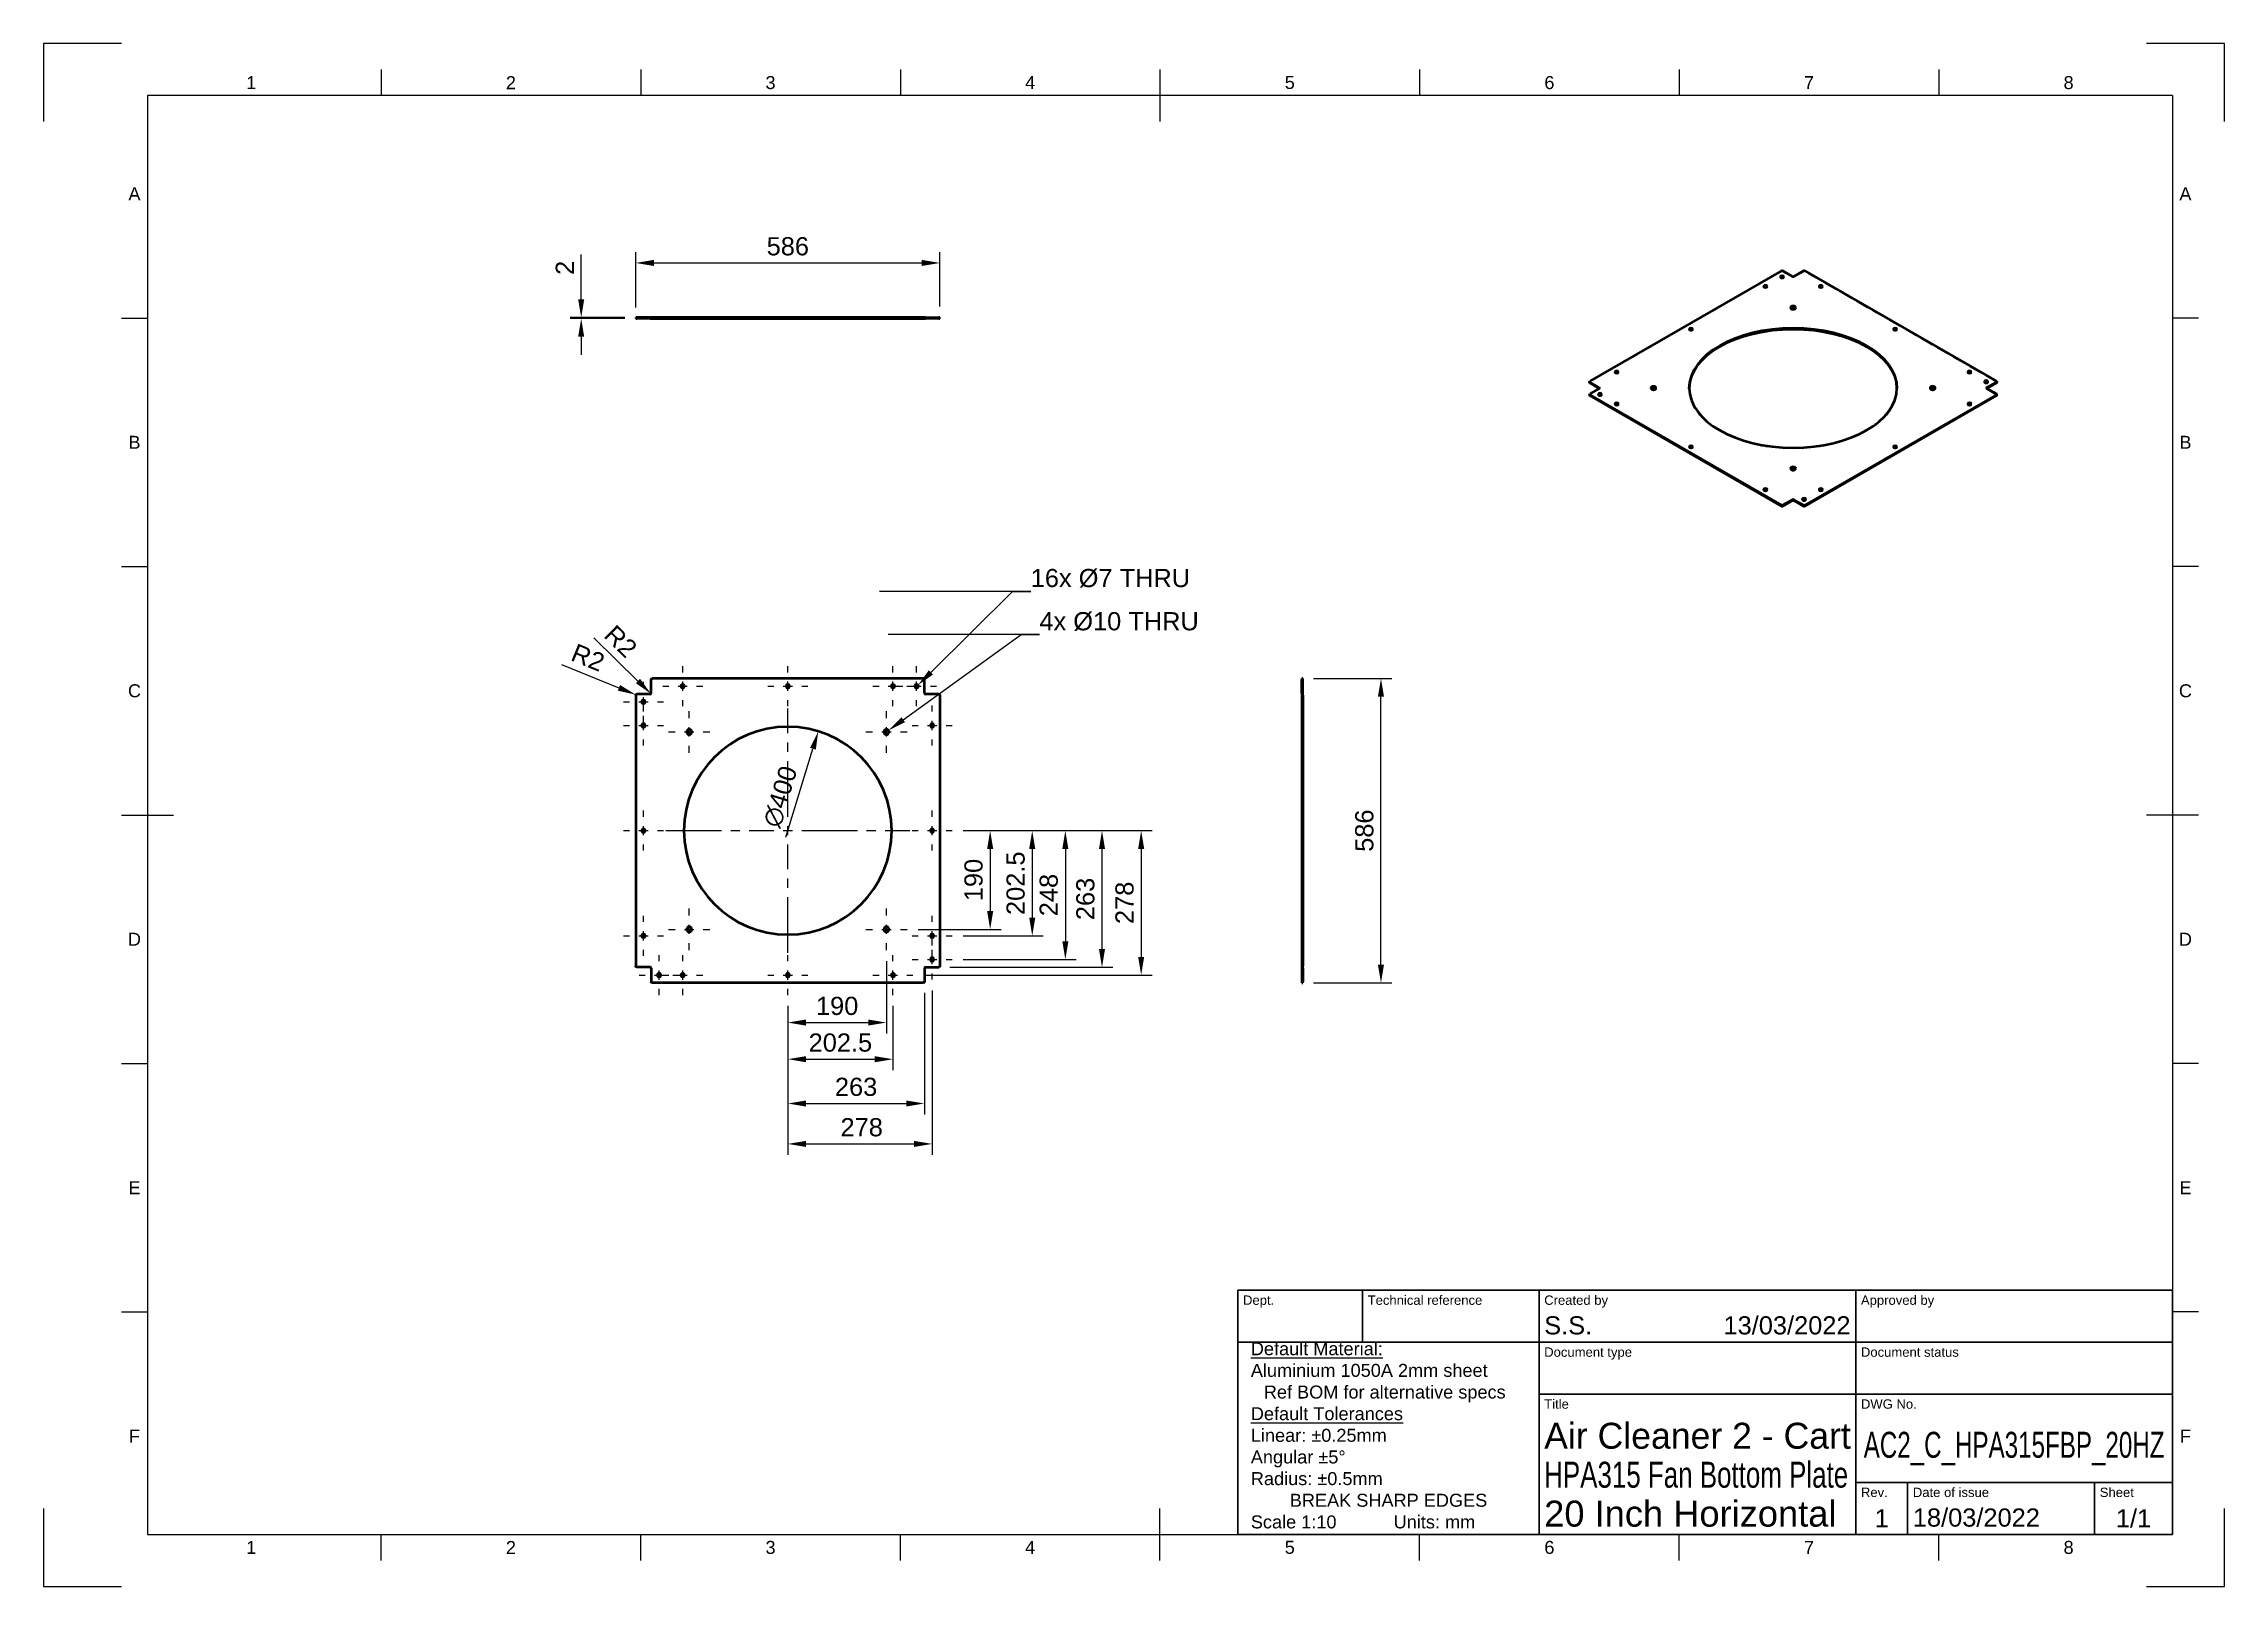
# Model space of a CAD drawing. Header units: millimetres. Extents: x 0 to 420, y 0 to 297.
import ezdxf
from ezdxf import colors
from ezdxf.entities.mleader import LeaderData, LeaderLine
from ezdxf.enums import TextEntityAlignment as Align
from ezdxf.math import Vec2, Vec3

# ---------------------------------------------------------------- set-up
doc = ezdxf.new("R2010")
doc.units = ezdxf.units.MM
doc.header["$LTSCALE"] = 0.75
doc.linetypes.add('CENTER2', pattern=[28.575, 19.05, -3.175, 3.175, -3.175])
doc.linetypes.add('HIDDEN2', pattern=[4.7625, 3.175, -1.5875])
for name, color, linetype, lineweight in [('Annotations', 7, 'Continuous', 25), ('Border', 7, 'Continuous', 25), ('Center Lines', 7, 'CENTER2', 25), ('Dimensions', 7, 'Continuous', 25), ('Hidden', 7, 'HIDDEN2', 25), ('Hidden Narrow', 7, 'HIDDEN2', 25), ('TitleBlock', 7, 'Continuous', 35), ('Visible', 7, 'Continuous', 50), ('Visible Narrow', 7, 'Continuous', 25)]:
    doc.layers.add(name, color=color, linetype=linetype, lineweight=lineweight)
doc.styles.add('FusionTitle', font='arial.ttf')
doc.styles.get("Standard").update_dxf_attribs({"font": 'arial.ttf'})
doc.dimstyles.new('ISO-25', dxfattribs={"dimtxt": 3.5, "dimasz": 3.5, "dimexe": 2.1, "dimexo": 2.1, "dimgap": 1.4, "dimtad": 1, "dimzin": 12, "dimdsep": 46, "dimtxsty": 'Standard', "dimcen": 0, "dimclrd": 256, "dimclre": 256, "dimclrt": 256, "dimazin": 3, "dimtp": 0.1, "dimtm": 0.1, "dimtfac": 0.714286, "dimtmove": 0, "dimatfit": 3, "dimfxl": 1, "dimtzin": 12, "dimarcsym": 0})

msp = doc.modelspace()

# ---------------------------------------------------------------- texts
at = {"layer": 'Annotations', "insert": (230, 47), "char_height": 2.5, "attachment_point": 1}
msp.add_mtext_dynamic_manual_height_columns('\\pi-2.5,l5;{\\LDefault Material: ^J}Aluminium 1050A 2mm sheet\\P\\pi2.5,l2.5;Ref BOM for alternative specs\\P\\pi-2.5,l5;{\\LDefault Tolerances^J}Linear: ±0.25mm ^JAngular ±5° ^JRadius: ±0.5mm\\P\\pi0,l0;^IBREAK SHARP EDGES\\P\\pl2.5;Scale 1:10^I^IUnits: mm', width=58, gutter_width=17.5, heights=[0], dxfattribs=at)

# ---------------------------------------------------------------- blocks, each defined once
blk = doc.blocks.new('ISO_A3_SHEET')
at = {"layer": 'Border'}
for p, q in [((65, 292), (65, 287)), ((115, 292), (115, 287)), ((165, 292), (165, 287)), ((215, 292), (215, 282)), ((265, 292), (265, 287)), ((315, 292), (315, 287)), ((365, 292), (365, 287)), ((410, 287), (20, 287)), ((20, 287), (20, 10)), ((410, 287), (410, 10)), ((15, 244.16666), (20, 244.16666)), ((415, 244.16666), (410, 244.16666)), ((15, 196.33333), (20, 196.33333)), ((415, 196.33333), (410, 196.33333)), ((15, 148.5), (25, 148.5)), ((415, 148.5), (405, 148.5)), ((15, 100.66667), (20, 100.66667)), ((415, 100.66667), (410, 100.66667)), ((15, 52.83334), (20, 52.83334)), ((415, 52.83334), (410, 52.83334)), ((215, 5), (215, 15)), ((20, 10), (410, 10)), ((65, 5), (65, 10)), ((115, 5), (115, 10)), ((165, 5), (165, 10)), ((265, 5), (265, 10)), ((315, 5), (315, 10)), ((365, 5), (365, 10))]:
    blk.add_line(p, q, dxfattribs=at)
at = {"layer": 'Defpoints'}
for p, q in [((15, 297), (0, 297)), ((0, 297), (0, 282)), ((420, 297), (405, 297)), ((420, 282), (420, 297)), ((0, 15), (0, 0)), ((420, 0), (420, 15)), ((0, 0), (15, 0)), ((405, 0), (420, 0))]:
    blk.add_line(p, q, dxfattribs=at)
at = {"layer": 'Border', "style": 'FusionTitle'}
for s, p in [('1', (40, 289.5)), ('2', (90, 289.5)), ('3', (140, 289.5)), ('4', (190, 289.5)), ('5', (240, 289.5)), ('6', (290, 289.5)), ('7', (340, 289.5)), ('8', (390, 289.5)), ('A', (17.5, 268.08333)), ('A', (412.5, 268.08333)), ('B', (17.5, 220.25)), ('B', (412.5, 220.25)), ('C', (17.5, 172.41667)), ('C', (412.5, 172.41667)), ('D', (17.5, 124.58334)), ('D', (412.5, 124.58334)), ('E', (17.5, 76.75001)), ('E', (412.5, 76.75001)), ('F', (17.5, 28.91668)), ('F', (412.5, 28.91668)), ('1', (40, 7.5)), ('2', (90, 7.5)), ('3', (140, 7.5)), ('4', (190, 7.5)), ('5', (240, 7.5)), ('6', (290, 7.5)), ('7', (340, 7.5)), ('8', (390, 7.5))]:
    blk.add_text(s, height=2.5, dxfattribs=at).set_placement(p, align=Align.MIDDLE)
blk = doc.blocks.new('ISO_TITLEBLOCK')
at = {"layer": 'TitleBlock'}
for p, q in [((0, 47), (-180, 47)), ((-180, 47), (-180, 0)), ((-156, 37), (-156, 47)), ((-122, 0), (-122, 47)), ((-61, 0), (-61, 47)), ((0, 0), (0, 47)), ((-180, 37), (0, 37)), ((-122, 27), (0, 27)), ((-61, 10), (0, 10)), ((-51, 0), (-51, 10)), ((-15, 0), (-15, 10)), ((-180, 0), (0, 0))]:
    blk.add_line(p, q, dxfattribs=at)
at = {"layer": 'TitleBlock', "style": 'FusionTitle'}
for s, p in [('Dept.', (-179, 46)), ('Technical reference', (-155, 46)), ('Created by', (-121, 46)), ('Approved by', (-60, 46)), ('Document type', (-121, 36)), ('Document status', (-60, 36)), ('Title', (-121, 26)), ('DWG No.', (-60, 26)), ('Rev.', (-60, 9)), ('Date of issue', (-50, 9)), ('Sheet', (-14, 9))]:
    blk.add_text(s, height=1.8, dxfattribs=at).set_placement(p, align=Align.TOP_LEFT)
for tag, height, p in [('DEPT', 3.5, (-179, 42)), ('TECHNICAL_REFERENCE', 3.5, (-155, 42)), ('CREATED_BY', 3.5, (-121, 42)), ('APPROVED_BY', 3.5, (-60, 42)), ('DOCUMENT_TYPE', 3.5, (-121, 32)), ('DOCUMENT_STATUS', 3.5, (-60, 32)), ('TITLE_1', 5, (-121, 21.5)), ('TITLE_2', 5, (-121, 14)), ('TITLE_3', 5, (-121, 6.5)), ('DATE_OF_ISSUE', 3.5, (-50, 5))]:
    blk.add_attdef(tag, text='', height=height, dxfattribs=at).set_placement(p, align=Align.TOP_LEFT)
for tag, p in [('CREATED_DATE', (-62, 42)), ('APPROVED_DATE', (-0.99, 42))]:
    blk.add_attdef(tag, text='', height=3.5, dxfattribs=at).set_placement(p, align=Align.TOP_RIGHT)
for tag, height, p in [('DRAWING_NUMBER', 5, (-30.5, 19.75)), ('REV', 3.5, (-56, 4.85)), ('SHEET', 3.5, (-7.5, 4.85))]:
    blk.add_attdef(tag, text='', height=height, dxfattribs=at).set_placement(p, align=Align.TOP_CENTER)
blk = doc.blocks.new('*U7')
at = {"layer": 'Center Lines', "color": 0, "ltscale": 0.75, "transparency": 16777216}
for p, q in [((0, 2.678906), (0, 23.5)), ((-23.5, 0), (-2.678906, 0)), ((2.678906, 0), (23.5, 0)), ((0, -23.5), (0, -2.678906))]:
    blk.add_line(p, q, dxfattribs=at)
at = {"layer": 'Center Lines', "color": 0, "linetype": 'Continuous', "ltscale": 0.75, "transparency": 16777216}
for p, q in [((-0.892969, 0), (0.892969, 0)), ((0, -0.892969), (0, 0.892969))]:
    blk.add_line(p, q, dxfattribs=at)
blk = doc.blocks.new('*U8')
at = {"layer": 'Center Lines', "color": 0, "ltscale": 0.75, "transparency": 16777216}
for p, q in [((-4, 0), (-2.678906, 0)), ((0, 2.678906), (0, 4)), ((2.678906, 0), (4, 0)), ((0, -4), (0, -2.678906))]:
    blk.add_line(p, q, dxfattribs=at)
at = {"layer": 'Center Lines', "color": 0, "linetype": 'Continuous', "ltscale": 0.75, "transparency": 16777216}
for p, q in [((-0.892969, 0), (0.892969, 0)), ((0, -0.892969), (0, 0.892969))]:
    blk.add_line(p, q, dxfattribs=at)
blk = doc.blocks.new('*U9')
at = {"layer": 'Center Lines', "color": 0, "ltscale": 0.75, "transparency": 16777216}
for p, q in [((-4, 0), (-2.678906, 0)), ((0, 2.678906), (0, 4)), ((2.678906, 0), (4, 0)), ((0, -4), (0, -2.678906))]:
    blk.add_line(p, q, dxfattribs=at)
at = {"layer": 'Center Lines', "color": 0, "linetype": 'Continuous', "ltscale": 0.75, "transparency": 16777216}
for p, q in [((-0.892969, 0), (0.892969, 0)), ((0, -0.892969), (0, 0.892969))]:
    blk.add_line(p, q, dxfattribs=at)
blk = doc.blocks.new('*U10')
at = {"layer": 'Center Lines', "color": 0, "ltscale": 0.75, "transparency": 16777216}
for p, q in [((-4, 0), (-2.678906, 0)), ((0, 2.678906), (0, 4)), ((2.678906, 0), (4, 0)), ((0, -4), (0, -2.678906))]:
    blk.add_line(p, q, dxfattribs=at)
at = {"layer": 'Center Lines', "color": 0, "linetype": 'Continuous', "ltscale": 0.75, "transparency": 16777216}
for p, q in [((-0.892969, 0), (0.892969, 0)), ((0, -0.892969), (0, 0.892969))]:
    blk.add_line(p, q, dxfattribs=at)
blk = doc.blocks.new('*U11')
at = {"layer": 'Center Lines', "color": 0, "ltscale": 0.75, "transparency": 16777216}
for p, q in [((-4, 0), (-2.678906, 0)), ((0, 2.678906), (0, 4)), ((2.678906, 0), (4, 0)), ((0, -4), (0, -2.678906))]:
    blk.add_line(p, q, dxfattribs=at)
at = {"layer": 'Center Lines', "color": 0, "linetype": 'Continuous', "ltscale": 0.75, "transparency": 16777216}
for p, q in [((-0.892969, 0), (0.892969, 0)), ((0, -0.892969), (0, 0.892969))]:
    blk.add_line(p, q, dxfattribs=at)
blk = doc.blocks.new('*U12')
at = {"layer": 'Center Lines', "color": 0, "ltscale": 0.75, "transparency": 16777216}
for p, q in [((-3.85, 0), (-2.678906, 0)), ((0, 2.678906), (0, 3.85)), ((2.678906, 0), (3.85, 0)), ((0, -3.85), (0, -2.678906))]:
    blk.add_line(p, q, dxfattribs=at)
at = {"layer": 'Center Lines', "color": 0, "linetype": 'Continuous', "ltscale": 0.75, "transparency": 16777216}
for p, q in [((-0.892969, 0), (0.892969, 0)), ((0, -0.892969), (0, 0.892969))]:
    blk.add_line(p, q, dxfattribs=at)
blk = doc.blocks.new('*U13')
at = {"layer": 'Center Lines', "color": 0, "ltscale": 0.75, "transparency": 16777216}
for p, q in [((-3.849993, 0), (-2.678906, 0)), ((0, 2.678906), (0, 3.849993)), ((2.678906, 0), (3.849993, 0)), ((0, -3.849993), (0, -2.678906))]:
    blk.add_line(p, q, dxfattribs=at)
at = {"layer": 'Center Lines', "color": 0, "linetype": 'Continuous', "ltscale": 0.75, "transparency": 16777216}
for p, q in [((-0.892969, 0), (0.892969, 0)), ((0, -0.892969), (0, 0.892969))]:
    blk.add_line(p, q, dxfattribs=at)
blk = doc.blocks.new('*U14')
at = {"layer": 'Center Lines', "color": 0, "ltscale": 0.75, "transparency": 16777216}
for p, q in [((-3.85, 0), (-2.678906, 0)), ((0, 2.678906), (0, 3.85)), ((2.678906, 0), (3.85, 0)), ((0, -3.85), (0, -2.678906))]:
    blk.add_line(p, q, dxfattribs=at)
at = {"layer": 'Center Lines', "color": 0, "linetype": 'Continuous', "ltscale": 0.75, "transparency": 16777216}
for p, q in [((-0.892969, 0), (0.892969, 0)), ((0, -0.892969), (0, 0.892969))]:
    blk.add_line(p, q, dxfattribs=at)
blk = doc.blocks.new('*U15')
at = {"layer": 'Center Lines', "color": 0, "ltscale": 0.75, "transparency": 16777216}
for p, q in [((-3.85, 0), (-2.678906, 0)), ((0, 2.678906), (0, 3.85)), ((2.678906, 0), (3.85, 0)), ((0, -3.85), (0, -2.678906))]:
    blk.add_line(p, q, dxfattribs=at)
at = {"layer": 'Center Lines', "color": 0, "linetype": 'Continuous', "ltscale": 0.75, "transparency": 16777216}
for p, q in [((-0.892969, 0), (0.892969, 0)), ((0, -0.892969), (0, 0.892969))]:
    blk.add_line(p, q, dxfattribs=at)
blk = doc.blocks.new('*U16')
at = {"layer": 'Center Lines', "color": 0, "ltscale": 0.75, "transparency": 16777216}
for p, q in [((-3.85, 0), (-2.678906, 0)), ((0, 2.678906), (0, 3.85)), ((2.678906, 0), (3.85, 0)), ((0, -3.85), (0, -2.678906))]:
    blk.add_line(p, q, dxfattribs=at)
at = {"layer": 'Center Lines', "color": 0, "linetype": 'Continuous', "ltscale": 0.75, "transparency": 16777216}
for p, q in [((-0.892969, 0), (0.892969, 0)), ((0, -0.892969), (0, 0.892969))]:
    blk.add_line(p, q, dxfattribs=at)
blk = doc.blocks.new('*U17')
at = {"layer": 'Center Lines', "color": 0, "ltscale": 0.75, "transparency": 16777216}
for p, q in [((-3.85, 0), (-2.678906, 0)), ((0, 2.678906), (0, 3.85)), ((2.678906, 0), (3.85, 0)), ((0, -3.85), (0, -2.678906))]:
    blk.add_line(p, q, dxfattribs=at)
at = {"layer": 'Center Lines', "color": 0, "linetype": 'Continuous', "ltscale": 0.75, "transparency": 16777216}
for p, q in [((-0.892969, 0), (0.892969, 0)), ((0, -0.892969), (0, 0.892969))]:
    blk.add_line(p, q, dxfattribs=at)
blk = doc.blocks.new('*U18')
at = {"layer": 'Center Lines', "color": 0, "ltscale": 0.75, "transparency": 16777216}
for p, q in [((-3.849995, 0), (-2.678906, 0)), ((0, 2.678906), (0, 3.849995)), ((2.678906, 0), (3.849995, 0)), ((0, -3.849995), (0, -2.678906))]:
    blk.add_line(p, q, dxfattribs=at)
at = {"layer": 'Center Lines', "color": 0, "linetype": 'Continuous', "ltscale": 0.75, "transparency": 16777216}
for p, q in [((-0.892969, 0), (0.892969, 0)), ((0, -0.892969), (0, 0.892969))]:
    blk.add_line(p, q, dxfattribs=at)
blk = doc.blocks.new('*U19')
at = {"layer": 'Center Lines', "color": 0, "ltscale": 0.75, "transparency": 16777216}
for p, q in [((-3.85, 0), (-2.678906, 0)), ((0, 2.678906), (0, 3.85)), ((2.678906, 0), (3.85, 0)), ((0, -3.85), (0, -2.678906))]:
    blk.add_line(p, q, dxfattribs=at)
at = {"layer": 'Center Lines', "color": 0, "linetype": 'Continuous', "ltscale": 0.75, "transparency": 16777216}
for p, q in [((-0.892969, 0), (0.892969, 0)), ((0, -0.892969), (0, 0.892969))]:
    blk.add_line(p, q, dxfattribs=at)
blk = doc.blocks.new('*U20')
at = {"layer": 'Center Lines', "color": 0, "ltscale": 0.75, "transparency": 16777216}
for p, q in [((-3.85, 0), (-2.678906, 0)), ((0, 2.678906), (0, 3.85)), ((2.678906, 0), (3.85, 0)), ((0, -3.85), (0, -2.678906))]:
    blk.add_line(p, q, dxfattribs=at)
at = {"layer": 'Center Lines', "color": 0, "linetype": 'Continuous', "ltscale": 0.75, "transparency": 16777216}
for p, q in [((-0.892969, 0), (0.892969, 0)), ((0, -0.892969), (0, 0.892969))]:
    blk.add_line(p, q, dxfattribs=at)
blk = doc.blocks.new('*U21')
at = {"layer": 'Center Lines', "color": 0, "ltscale": 0.75, "transparency": 16777216}
for p, q in [((-3.85, 0), (-2.678906, 0)), ((0, 2.678906), (0, 3.85)), ((2.678906, 0), (3.85, 0)), ((0, -3.85), (0, -2.678906))]:
    blk.add_line(p, q, dxfattribs=at)
at = {"layer": 'Center Lines', "color": 0, "linetype": 'Continuous', "ltscale": 0.75, "transparency": 16777216}
for p, q in [((-0.892969, 0), (0.892969, 0)), ((0, -0.892969), (0, 0.892969))]:
    blk.add_line(p, q, dxfattribs=at)
blk = doc.blocks.new('*U22')
at = {"layer": 'Center Lines', "color": 0, "ltscale": 0.75, "transparency": 16777216}
for p, q in [((-3.849994, 0), (-2.678906, 0)), ((0, 2.678906), (0, 3.849994)), ((2.678906, 0), (3.849994, 0)), ((0, -3.849994), (0, -2.678906))]:
    blk.add_line(p, q, dxfattribs=at)
at = {"layer": 'Center Lines', "color": 0, "linetype": 'Continuous', "ltscale": 0.75, "transparency": 16777216}
for p, q in [((-0.892969, 0), (0.892969, 0)), ((0, -0.892969), (0, 0.892969))]:
    blk.add_line(p, q, dxfattribs=at)
blk = doc.blocks.new('*U23')
at = {"layer": 'Center Lines', "color": 0, "ltscale": 0.75, "transparency": 16777216}
for p, q in [((-3.85, 0), (-2.678906, 0)), ((0, 2.678906), (0, 3.85)), ((2.678906, 0), (3.85, 0)), ((0, -3.85), (0, -2.678906))]:
    blk.add_line(p, q, dxfattribs=at)
at = {"layer": 'Center Lines', "color": 0, "linetype": 'Continuous', "ltscale": 0.75, "transparency": 16777216}
for p, q in [((-0.892969, 0), (0.892969, 0)), ((0, -0.892969), (0, 0.892969))]:
    blk.add_line(p, q, dxfattribs=at)
blk = doc.blocks.new('*U24')
at = {"layer": 'Center Lines', "color": 0, "ltscale": 0.75, "transparency": 16777216}
for p, q in [((-3.85, 0), (-2.678906, 0)), ((0, 2.678906), (0, 3.85)), ((2.678906, 0), (3.85, 0)), ((0, -3.85), (0, -2.678906))]:
    blk.add_line(p, q, dxfattribs=at)
at = {"layer": 'Center Lines', "color": 0, "linetype": 'Continuous', "ltscale": 0.75, "transparency": 16777216}
for p, q in [((-0.892969, 0), (0.892969, 0)), ((0, -0.892969), (0, 0.892969))]:
    blk.add_line(p, q, dxfattribs=at)
blk = doc.blocks.new('*U25')
at = {"layer": 'Center Lines', "color": 0, "ltscale": 0.75, "transparency": 16777216}
for p, q in [((-3.85, 0), (-2.678906, 0)), ((0, 2.678906), (0, 3.85)), ((2.678906, 0), (3.85, 0)), ((0, -3.85), (0, -2.678906))]:
    blk.add_line(p, q, dxfattribs=at)
at = {"layer": 'Center Lines', "color": 0, "linetype": 'Continuous', "ltscale": 0.75, "transparency": 16777216}
for p, q in [((-0.892969, 0), (0.892969, 0)), ((0, -0.892969), (0, 0.892969))]:
    blk.add_line(p, q, dxfattribs=at)
blk = doc.blocks.new('*U26')
at = {"layer": 'Center Lines', "color": 0, "ltscale": 0.75, "transparency": 16777216}
for p, q in [((-3.849992, 0), (-2.678906, 0)), ((0, 2.678906), (0, 3.849992)), ((2.678906, 0), (3.849992, 0)), ((0, -3.849992), (0, -2.678906))]:
    blk.add_line(p, q, dxfattribs=at)
at = {"layer": 'Center Lines', "color": 0, "linetype": 'Continuous', "ltscale": 0.75, "transparency": 16777216}
for p, q in [((-0.892969, 0), (0.892969, 0)), ((0, -0.892969), (0, 0.892969))]:
    blk.add_line(p, q, dxfattribs=at)
blk = doc.blocks.new('*U27')
at = {"layer": 'Center Lines', "color": 0, "ltscale": 0.75, "transparency": 16777216}
for p, q in [((-3.85, 0), (-2.678906, 0)), ((0, 2.678906), (0, 3.85)), ((2.678906, 0), (3.85, 0)), ((0, -3.85), (0, -2.678906))]:
    blk.add_line(p, q, dxfattribs=at)
at = {"layer": 'Center Lines', "color": 0, "linetype": 'Continuous', "ltscale": 0.75, "transparency": 16777216}
for p, q in [((-0.892969, 0), (0.892969, 0)), ((0, -0.892969), (0, 0.892969))]:
    blk.add_line(p, q, dxfattribs=at)
blk = doc.blocks.new('*D43')
at = {"layer": 'Defpoints', "color": 0, "transparency": 16777216}
for p in [(162.329245, 122.486469), (143.329239, 113.836841), (162.329245, 108.542417)]:
    blk.add_point(p, dxfattribs=at)
at = {"layer": 'Dimensions', "lineweight": -2, "transparency": 16777216}
for p, q in [((162.329245, 120.386469), (162.329245, 106.442417)), ((143.329239, 111.736841), (143.329239, 106.442417)), ((146.829239, 108.542417), (158.829245, 108.542417))]:
    blk.add_line(p, q, dxfattribs=at)
at = {"layer": 'Dimensions', "transparency": 16777216}
for points in [[(146.829239, 109.125751), (146.829239, 107.959084), (143.329239, 108.542417)], [(158.829245, 109.125751), (158.829245, 107.959084), (162.329245, 108.542417)]]:
    blk.add_solid(points, dxfattribs=at)
at = {"layer": 'Dimensions', "transparency": 16777216, "insert": (152.829242, 111.729423), "char_height": 3.5, "attachment_point": 5}
blk.add_mtext('190', dxfattribs=at)
blk = doc.blocks.new('*D44')
at = {"layer": 'Defpoints', "color": 0, "transparency": 16777216}
for p in [(143.329239, 113.836841), (163.579239, 113.836836), (163.579239, 101.484723)]:
    blk.add_point(p, dxfattribs=at)
at = {"layer": 'Dimensions', "lineweight": -2, "transparency": 16777216}
for p, q in [((143.329239, 111.736841), (143.329239, 99.384723)), ((163.579239, 111.736836), (163.579239, 99.384723)), ((146.829239, 101.484723), (160.079239, 101.484723))]:
    blk.add_line(p, q, dxfattribs=at)
at = {"layer": 'Dimensions', "transparency": 16777216}
for points in [[(146.829239, 102.068056), (146.829239, 100.901389), (143.329239, 101.484723)], [(160.079239, 102.068056), (160.079239, 100.901389), (163.579239, 101.484723)]]:
    blk.add_solid(points, dxfattribs=at)
at = {"layer": 'Dimensions', "transparency": 16777216, "insert": (153.454239, 104.671728), "char_height": 3.5, "attachment_point": 5}
blk.add_mtext('202.5', dxfattribs=at)
blk = doc.blocks.new('*D45')
at = {"layer": 'Defpoints', "color": 0, "transparency": 16777216}
for p in [(143.329239, 113.836841), (171.129042, 116.835931), (171.129042, 85.180757)]:
    blk.add_point(p, dxfattribs=at)
at = {"layer": 'Dimensions', "lineweight": -2, "transparency": 16777216}
for p, q in [((171.129042, 114.735931), (171.129042, 83.080757)), ((143.329239, 111.736841), (143.329239, 83.080757)), ((146.829239, 85.180757), (167.629042, 85.180757))]:
    blk.add_line(p, q, dxfattribs=at)
at = {"layer": 'Dimensions', "transparency": 16777216}
for points in [[(146.829239, 85.76409), (146.829239, 84.597424), (143.329239, 85.180757)], [(167.629042, 85.76409), (167.629042, 84.597424), (171.129042, 85.180757)]]:
    blk.add_solid(points, dxfattribs=at)
at = {"layer": 'Dimensions', "transparency": 16777216, "insert": (157.557107, 88.367763), "char_height": 3.5, "attachment_point": 5}
blk.add_mtext('278', dxfattribs=at)
blk = doc.blocks.new('*D46')
at = {"layer": 'Defpoints', "color": 0, "transparency": 16777216}
for p in [(174.978694, 145.486469), (166.329245, 126.486469), (182.301672, 126.486469)]:
    blk.add_point(p, dxfattribs=at)
at = {"layer": 'Dimensions', "lineweight": -2, "transparency": 16777216}
for p, q in [((177.078694, 145.486469), (184.401672, 145.486469)), ((182.301672, 141.986469), (182.301672, 129.986469)), ((168.429245, 126.486469), (184.401672, 126.486469))]:
    blk.add_line(p, q, dxfattribs=at)
at = {"layer": 'Dimensions', "transparency": 16777216}
for points in [[(181.718339, 141.986469), (182.885005, 141.986469), (182.301672, 145.486469)], [(181.718339, 129.986469), (182.885005, 129.986469), (182.301672, 126.486469)]]:
    blk.add_solid(points, dxfattribs=at)
at = {"layer": 'Dimensions', "transparency": 16777216, "insert": (179.114666, 135.986469), "char_height": 3.5, "attachment_point": 5, "rotation": 90}
blk.add_mtext('190', dxfattribs=at)
blk = doc.blocks.new('*D47')
at = {"layer": 'Defpoints', "color": 0, "transparency": 16777216}
for p in [(174.978694, 145.486469), (174.978701, 125.236469), (190.400278, 125.236469)]:
    blk.add_point(p, dxfattribs=at)
at = {"layer": 'Dimensions', "lineweight": -2, "transparency": 16777216}
for p, q in [((177.078694, 145.486469), (192.500278, 145.486469)), ((190.400278, 141.986469), (190.400278, 128.736469)), ((177.078701, 125.236469), (192.500278, 125.236469))]:
    blk.add_line(p, q, dxfattribs=at)
at = {"layer": 'Dimensions', "transparency": 16777216}
for points in [[(189.816945, 141.986469), (190.983612, 141.986469), (190.400278, 145.486469)], [(189.816945, 128.736469), (190.983612, 128.736469), (190.400278, 125.236469)]]:
    blk.add_solid(points, dxfattribs=at)
at = {"layer": 'Dimensions', "transparency": 16777216, "insert": (187.213273, 135.361469), "char_height": 3.5, "attachment_point": 5, "rotation": 90}
blk.add_mtext('202.5', dxfattribs=at)
blk = doc.blocks.new('*D48')
at = {"layer": 'Defpoints', "color": 0, "transparency": 16777216}
for p in [(174.978694, 145.486469), (174.979042, 120.685931), (196.780171, 120.685931)]:
    blk.add_point(p, dxfattribs=at)
at = {"layer": 'Dimensions', "lineweight": -2, "transparency": 16777216}
for p, q in [((177.078694, 145.486469), (198.880171, 145.486469)), ((196.780171, 141.986469), (196.780171, 124.185931)), ((177.079042, 120.685931), (198.880171, 120.685931))]:
    blk.add_line(p, q, dxfattribs=at)
at = {"layer": 'Dimensions', "transparency": 16777216}
for points in [[(196.196837, 141.986469), (197.363504, 141.986469), (196.780171, 145.486469)], [(196.196837, 124.185931), (197.363504, 124.185931), (196.780171, 120.685931)]]:
    blk.add_solid(points, dxfattribs=at)
at = {"layer": 'Dimensions', "transparency": 16777216, "insert": (193.593165, 133.0862), "char_height": 3.5, "attachment_point": 5, "rotation": 90}
blk.add_mtext('248', dxfattribs=at)
blk = doc.blocks.new('*D49')
at = {"layer": 'Defpoints', "color": 0, "transparency": 16777216}
for p in [(149.193011, 164.607563), (137.465478, 126.365375)]:
    blk.add_point(p, dxfattribs=at)
at = {"layer": 'Dimensions', "lineweight": -2, "transparency": 16777216}
blk.add_line((142.9396, 144.215881), (148.166852, 161.261372), dxfattribs=at)
at = {"layer": 'Dimensions', "transparency": 16777216}
blk.add_solid([(147.609154, 161.432398), (148.724551, 161.090345), (149.193011, 164.607563)], dxfattribs=at)
at = {"layer": 'Dimensions', "transparency": 16777216, "insert": (141.899611, 152.028622), "char_height": 3.5, "attachment_point": 5, "rotation": 72.95108954}
blk.add_mtext('∅400', dxfattribs=at)
blk = doc.blocks.new('*D50')
at = {"layer": 'Defpoints', "color": 0, "transparency": 16777216}
for p in [(172.629245, 254.779572), (114.029245, 244.079572), (172.629245, 244.279572)]:
    blk.add_point(p, dxfattribs=at)
at = {"layer": 'Dimensions', "lineweight": -2, "transparency": 16777216}
for p, q in [((114.029245, 246.179572), (114.029245, 256.879572)), ((172.629245, 246.379572), (172.629245, 256.879572)), ((117.529245, 254.779572), (169.129245, 254.779572))]:
    blk.add_line(p, q, dxfattribs=at)
at = {"layer": 'Dimensions', "transparency": 16777216}
for points in [[(117.529245, 255.362905), (117.529245, 254.196238), (114.029245, 254.779572)], [(169.129245, 255.362905), (169.129245, 254.196238), (172.629245, 254.779572)]]:
    blk.add_solid(points, dxfattribs=at)
at = {"layer": 'Dimensions', "transparency": 16777216, "insert": (143.329245, 257.966577), "char_height": 3.5, "attachment_point": 5}
blk.add_mtext('586', dxfattribs=at)
blk = doc.blocks.new('*D51')
at = {"layer": 'Defpoints', "color": 0, "transparency": 16777216}
for p in [(103.529245, 244.279572), (114.029245, 244.279572), (114.029245, 244.079572)]:
    blk.add_point(p, dxfattribs=at)
at = {"layer": 'Dimensions', "lineweight": -2, "transparency": 16777216}
for p, q in [((103.529245, 247.779572), (103.529245, 256.397785)), ((111.929245, 244.279572), (101.429245, 244.279572)), ((111.929245, 244.079572), (101.429245, 244.079572)), ((103.529245, 244.079572), (103.529245, 244.279572)), ((103.529245, 240.579572), (103.529245, 237.079572))]:
    blk.add_line(p, q, dxfattribs=at)
at = {"layer": 'Dimensions', "transparency": 16777216}
for points in [[(102.945911, 247.779572), (104.112578, 247.779572), (103.529245, 244.279572)], [(102.945911, 240.579572), (104.112578, 240.579572), (103.529245, 244.079572)]]:
    blk.add_solid(points, dxfattribs=at)
at = {"layer": 'Dimensions', "transparency": 16777216, "insert": (100.372082, 253.838678), "char_height": 3.5, "attachment_point": 5, "rotation": 90}
blk.add_mtext('2', dxfattribs=at)
blk = doc.blocks.new('*D52')
at = {"layer": 'Defpoints', "color": 0, "transparency": 16777216}
for p in [(242.493701, 174.786468), (257.564349, 174.786468), (242.493701, 116.186468)]:
    blk.add_point(p, dxfattribs=at)
at = {"layer": 'Dimensions', "lineweight": -2, "transparency": 16777216}
for p, q in [((244.593701, 174.786468), (259.664349, 174.786468)), ((257.564349, 119.686468), (257.564349, 171.286468)), ((244.593701, 116.186468), (259.664349, 116.186468))]:
    blk.add_line(p, q, dxfattribs=at)
at = {"layer": 'Dimensions', "transparency": 16777216}
for points in [[(256.981015, 171.286468), (258.147682, 171.286468), (257.564349, 174.786468)], [(256.981015, 119.686468), (258.147682, 119.686468), (257.564349, 116.186468)]]:
    blk.add_solid(points, dxfattribs=at)
at = {"layer": 'Dimensions', "transparency": 16777216, "insert": (254.377343, 145.486468), "char_height": 3.5, "attachment_point": 5, "rotation": 90}
blk.add_mtext('586', dxfattribs=at)
blk = doc.blocks.new('*D53')
at = {"layer": 'Defpoints', "color": 0, "transparency": 16777216}
for p in [(116.686063, 172.126108), (116.829245, 171.986469)]:
    blk.add_point(p, dxfattribs=at)
at = {"layer": 'Dimensions', "lineweight": -2, "transparency": 16777216}
blk.add_line((105.941626, 182.604688), (114.466747, 174.29051), dxfattribs=at)
at = {"layer": 'Dimensions', "transparency": 16777216}
blk.add_solid([(114.874027, 174.708123), (114.059467, 173.872897), (116.972426, 171.84683)], dxfattribs=at)
at = {"layer": 'Dimensions', "transparency": 16777216, "insert": (111.155659, 181.929678), "char_height": 3.5, "attachment_point": 5, "rotation": 315.71768823}
blk.add_mtext('R2', dxfattribs=at)
blk = doc.blocks.new('*D54')
at = {"layer": 'Defpoints', "color": 0, "transparency": 16777216}
for p in [(114.043997, 171.661857), (114.229245, 171.586469)]:
    blk.add_point(p, dxfattribs=at)
at = {"layer": 'Dimensions', "lineweight": -2, "transparency": 16777216}
for p, q in [((99.772431, 177.469824), (110.802168, 172.981154)), ((114.229245, 171.586469), (114.043997, 171.661857))]:
    blk.add_line(p, q, dxfattribs=at)
at = {"layer": 'Dimensions', "transparency": 16777216}
blk.add_solid([(111.022051, 173.521459), (110.582285, 172.440849), (114.043997, 171.661857)], dxfattribs=at)
at = {"layer": 'Dimensions', "transparency": 16777216, "insert": (104.856452, 178.809418), "char_height": 3.5, "attachment_point": 5, "rotation": 337.85561168}
blk.add_mtext('R2', dxfattribs=at)
blk = doc.blocks.new('*D55')
at = {"layer": 'Defpoints', "color": 0, "transparency": 16777216}
for p in [(143.329239, 113.836841), (169.629245, 116.386469), (169.629245, 92.95766)]:
    blk.add_point(p, dxfattribs=at)
at = {"layer": 'Dimensions', "lineweight": -2, "transparency": 16777216}
for p, q in [((169.629245, 114.286469), (169.629245, 90.85766)), ((143.329239, 111.736841), (143.329239, 90.85766)), ((146.829239, 92.95766), (166.129245, 92.95766))]:
    blk.add_line(p, q, dxfattribs=at)
at = {"layer": 'Dimensions', "transparency": 16777216}
for points in [[(146.829239, 93.540993), (146.829239, 92.374327), (143.329239, 92.95766)], [(166.129245, 93.540993), (166.129245, 92.374327), (169.629245, 92.95766)]]:
    blk.add_solid(points, dxfattribs=at)
at = {"layer": 'Dimensions', "transparency": 16777216, "insert": (156.479242, 96.145859), "char_height": 3.5, "attachment_point": 5}
blk.add_mtext('263', dxfattribs=at)
blk = doc.blocks.new('*D56')
at = {"layer": 'Defpoints', "color": 0, "transparency": 16777216}
for p in [(174.978694, 145.486469), (172.429245, 119.186469), (203.835218, 119.186469)]:
    blk.add_point(p, dxfattribs=at)
at = {"layer": 'Dimensions', "lineweight": -2, "transparency": 16777216}
for p, q in [((177.078694, 145.486469), (205.935218, 145.486469)), ((203.835218, 141.986469), (203.835218, 122.686469)), ((174.529245, 119.186469), (205.935218, 119.186469))]:
    blk.add_line(p, q, dxfattribs=at)
at = {"layer": 'Dimensions', "transparency": 16777216}
for points in [[(203.251885, 141.986469), (204.418551, 141.986469), (203.835218, 145.486469)], [(203.251885, 122.686469), (204.418551, 122.686469), (203.835218, 119.186469)]]:
    blk.add_solid(points, dxfattribs=at)
at = {"layer": 'Dimensions', "transparency": 16777216, "insert": (200.647019, 132.336469), "char_height": 3.5, "attachment_point": 5, "rotation": 90}
blk.add_mtext('263', dxfattribs=at)
blk = doc.blocks.new('*D57')
at = {"layer": 'Defpoints', "color": 0, "transparency": 16777216}
for p in [(174.978694, 145.486469), (167.429239, 117.686836), (211.377999, 117.686836)]:
    blk.add_point(p, dxfattribs=at)
at = {"layer": 'Dimensions', "lineweight": -2, "transparency": 16777216}
for p, q in [((177.078694, 145.486469), (213.477999, 145.486469)), ((211.377999, 141.986469), (211.377999, 121.186836)), ((169.529239, 117.686836), (213.477999, 117.686836))]:
    blk.add_line(p, q, dxfattribs=at)
at = {"layer": 'Dimensions', "transparency": 16777216}
for points in [[(210.794666, 141.986469), (211.961333, 141.986469), (211.377999, 145.486469)], [(210.794666, 121.186836), (211.961333, 121.186836), (211.377999, 117.686836)]]:
    blk.add_solid(points, dxfattribs=at)
at = {"layer": 'Dimensions', "transparency": 16777216, "insert": (208.190994, 131.586652), "char_height": 3.5, "attachment_point": 5, "rotation": 90}
blk.add_mtext('278', dxfattribs=at)

# ---------------------------------------------------------------- dimensions: what is measured, and where the dimension line sits
at = {"layer": 'Dimensions'}
for base, p1, p2, picture, middle in [((103.529245, 244.279572), (114.029245, 244.079572), (114.029245, 244.279572), '*D51', (100.372082, 253.838678)), ((182.301672, 126.486469), (174.978694, 145.486469), (166.329245, 126.486469), '*D46', (179.114666, 135.986469)), ((211.377999, 117.686836), (174.978694, 145.486469), (167.429239, 117.686836), '*D57', (208.190994, 131.586652)), ((203.835218, 119.186469), (174.978694, 145.486469), (172.429245, 119.186469), '*D56', (200.647019, 132.336469)), ((190.400278, 125.236469), (174.978694, 145.486469), (174.978701, 125.236469), '*D47', (187.213273, 135.361469))]:
    dim = msp.add_linear_dim(base=base, p1=p1, p2=p2, angle=90, dimstyle='ISO-25', override={"dimlfac": 10, "dimclrd": 256, "dimclre": 256}, dxfattribs=at)
    dim.commit()
    dim.dimension.update_dxf_attribs({"geometry": picture, "text_midpoint": middle})
for base, p1, p2, picture, middle in [((172.629245, 254.779572), (114.029245, 244.079572), (172.629245, 244.279572), '*D50', (143.329245, 257.966577)), ((162.329245, 108.542417), (143.329239, 113.836841), (162.329245, 122.486469), '*D43', (152.829242, 111.729423))]:
    dim = msp.add_linear_dim(base=base, p1=p1, p2=p2, dimstyle='ISO-25', override={"dimlfac": 10, "dimclrd": 256, "dimclre": 256}, dxfattribs=at)
    dim.commit()
    dim.dimension.update_dxf_attribs({"geometry": picture, "text_midpoint": middle})
dim = msp.add_radius_dim(center=(116.829245, 171.986469), mpoint=(116.686063, 172.126108), dimstyle='ISO-25', override={"dimlfac": 10, "dimse1": 1, "dimclrd": 256, "dimclre": 256}, dxfattribs=at)
dim.commit()
dim.dimension.update_dxf_attribs({"geometry": '*D53', "text_midpoint": (108.951347, 179.669439), "dimtype": 164})
dim = msp.add_radius_dim(center=(114.229245, 171.586469), mpoint=(114.043997, 171.661857), dimstyle='ISO-25', override={"dimlfac": 10, "dimse1": 1}, dxfattribs=at)
dim.commit()
dim.dimension.update_dxf_attribs({"geometry": '*D54', "text_midpoint": (104.856452, 178.809418)})
dim = msp.add_aligned_dim(p1=(242.493701, 116.186468), p2=(242.493701, 174.786468), distance=-15.070648, dimstyle='ISO-25', override={"dimlfac": 10, "dimclrd": 256, "dimclre": 256}, dxfattribs=at)
dim.commit()
dim.dimension.update_dxf_attribs({"geometry": '*D52', "text_midpoint": (254.377343, 145.486468)})
dim = msp.add_diameter_dim_2p(p1=(137.465478, 126.365375), p2=(149.193011, 164.607563), dimstyle='ISO-25', override={"dimlfac": 10, "dimclrd": 256, "dimclre": 256}, dxfattribs=at)
dim.commit()
dim.dimension.update_dxf_attribs({"geometry": '*D49', "text_midpoint": (145.040147, 151.065531), "dimtype": 163})
for base, p1, p2, angle, override, picture, middle, dimtype in [((196.780171, 120.685931), (174.978694, 145.486469), (174.979042, 120.685931), 90, {"dimdec": 0, "dimlfac": 10, "dimtdec": 0}, '*D48', (196.780171, 133.0862), 160), ((163.579239, 101.484723), (143.329239, 113.836841), (163.579239, 113.836836), 359.99998585, {"dimlfac": 10}, '*D44', (153.454239, 101.484723), 161)]:
    dim = msp.add_linear_dim(base=base, p1=p1, p2=p2, angle=angle, dimstyle='ISO-25', override=override, dxfattribs=at)
    dim.commit()
    dim.dimension.update_dxf_attribs({"geometry": picture, "text_midpoint": middle, "dimtype": dimtype})
for base, p2, picture, middle in [((171.129042, 85.180757), (171.129042, 116.835931), '*D45', (157.557107, 85.180757)), ((169.629245, 92.95766), (169.629245, 116.386469), '*D55', (156.479242, 92.95766))]:
    dim = msp.add_linear_dim(base=base, p1=(143.329239, 113.836841), p2=p2, dimstyle='ISO-25', override={"dimlfac": 10}, dxfattribs=at)
    dim.commit()
    dim.dimension.update_dxf_attribs({"geometry": picture, "text_midpoint": middle, "dimtype": 160})

# ---------------------------------------------------------------- linework, layer by layer
at = {"layer": 'Hidden', "extrusion": (1e-16, 0.817547, 0.575862)}
for p, q in [((334.675364, 253.095577, -32.083945), (297.76439, 231.839961, -1.907484)), ((334.467309, 252.119075, -30.350306), (334.467309, 251.955566, -30.465478)), ((334.958207, 253.095577, -32.083945), (336.796685, 252.036869, -30.580903)), ((335.167309, 252.119075, -30.350306), (335.167309, 251.955566, -30.465478)), ((337.079527, 252.036869, -30.580903), (338.918005, 253.095577, -32.083945)), ((376.111822, 231.839961, -1.907484), (339.200848, 253.095577, -32.083945)), ((331.249566, 250.102617, -27.834858), (331.249566, 250.266126, -27.719686)), ((331.949566, 250.102617, -27.834858), (331.949566, 250.266126, -27.719686)), ((341.926378, 250.102468, -27.834646), (341.926378, 250.265977, -27.719474)), ((342.626378, 250.102468, -27.834646), (342.626378, 250.265977, -27.719474)), ((336.438106, 246.173881, -21.909952), (336.438106, 246.010372, -22.025125)), ((337.438106, 246.173881, -21.909952), (337.438106, 246.010372, -22.025125)), ((316.930662, 241.856904, -16.128473), (316.930662, 242.020413, -16.0133)), ((317.630646, 241.856904, -16.128473), (317.630646, 242.020413, -16.0133)), ((356.245297, 241.856754, -16.12826), (356.245297, 242.020264, -16.013088)), ((356.945283, 241.856754, -16.12826), (356.945283, 242.020264, -16.013088)), ((302.611741, 233.611191, -4.422087), (302.611741, 233.7747, -4.306915)), ((303.311741, 233.611191, -4.422087), (303.311741, 233.7747, -4.306915)), ((370.564202, 233.611041, -4.421875), (370.564202, 233.774551, -4.306703)), ((371.264202, 233.611041, -4.421875), (371.264202, 233.774551, -4.306703)), ((373.78216, 231.92173, -1.676265), (373.78216, 231.758221, -1.791438)), ((374.48216, 231.92173, -1.676265), (374.48216, 231.758221, -1.791438)), ((299.602868, 230.455496, 0.058032), (297.76439, 229.396787, 1.561075)), ((299.394052, 229.479159, 1.791438), (299.394052, 229.315649, 1.676265)), ((299.602868, 230.618374, -0.173205), (299.60232, 230.61869, -0.173653)), ((299.661447, 230.700444, 0.057586), (299.661447, 230.536935, -0.057586)), ((300.094052, 229.479159, 1.791438), (300.094052, 229.315649, 1.676265)), ((302.611621, 227.462605, 4.30702), (302.611621, 227.626114, 4.422193)), ((303.311621, 227.462605, 4.30702), (303.311621, 227.626114, 4.422193)), ((309.568048, 230.700444, 0.057586), (309.568048, 230.536935, -0.057586)), ((310.568048, 230.700444, 0.057586), (310.568048, 230.536935, -0.057586)), ((316.938106, 230.700444, 0.057586), (316.938106, 230.536935, -0.057586)), ((356.938106, 230.700444, 0.057586), (356.938106, 230.536935, -0.057586)), ((363.308164, 230.700444, 0.057586), (363.308164, 230.536935, -0.057586)), ((364.308164, 230.700444, 0.057586), (364.308164, 230.536935, -0.057586)), ((370.564323, 227.462754, 4.306808), (370.564323, 227.626264, 4.421981)), ((371.264323, 227.462754, 4.306808), (371.264323, 227.626264, 4.421981)), ((374.214765, 230.700444, 0.057586), (374.214765, 230.536935, -0.057586)), ((374.273892, 230.61869, -0.173653), (374.273344, 230.618374, -0.173205)), ((374.273344, 230.455496, 0.058032), (376.111822, 229.396787, 1.561075)), ((316.930539, 219.216892, 16.013406), (316.930539, 219.380401, 16.128578)), ((317.630527, 219.216892, 16.013406), (317.630527, 219.380401, 16.128578)), ((356.245416, 219.217041, 16.013194), (356.245416, 219.38055, 16.128366)), ((356.945405, 219.217041, 16.013194), (356.945405, 219.38055, 16.128366)), ((336.438106, 215.227007, 22.025125), (336.438106, 215.063498, 21.909952)), ((337.438106, 215.227007, 22.025125), (337.438106, 215.063498, 21.909952)), ((331.249445, 210.971178, 27.719792), (331.249445, 211.134688, 27.834964)), ((331.949445, 210.971178, 27.719792), (331.949445, 211.134688, 27.834964)), ((341.926498, 210.971328, 27.719579), (341.926498, 211.134837, 27.834752)), ((342.626498, 210.971328, 27.719579), (342.626498, 211.134837, 27.834752)), ((338.708903, 209.281813, 30.465478), (338.708903, 209.118304, 30.350306)), ((339.408903, 209.281813, 30.465478), (339.408903, 209.118304, 30.350306))]:
    msp.add_line(p, q, dxfattribs=at)
at = {"layer": 'Hidden', "extrusion": (0, 1, 0)}
for p, q in [((115.179239, 244.079572, 20.25), (115.179239, 244.279572, 20.25)), ((115.179245, 244.079572), (115.179245, 244.279572)), ((115.179447, 244.279572, -24.800538), (115.179447, 244.079572, -24.800538)), ((115.879232, 244.079572), (115.879232, 244.279572)), ((115.879239, 244.079572, 20.25), (115.879239, 244.279572, 20.25)), ((115.879447, 244.279572, -24.800538), (115.879447, 244.079572, -24.800538)), ((118.178707, 244.279572, 27.799798), (118.178707, 244.079572, 27.799798)), ((118.878707, 244.279572, 27.799798), (118.878707, 244.079572, 27.799798)), ((122.729239, 244.079572, 27.799633), (122.729239, 244.279572, 27.799633)), ((123.329245, 244.279572), (123.329245, 244.079572)), ((123.429239, 244.079572, 27.799633), (123.429239, 244.279572, 27.799633)), ((123.829245, 244.279572, 19), (123.829245, 244.079572, 19)), ((124.829245, 244.279572, 19), (124.829245, 244.079572, 19)), ((142.979244, 244.079572, 27.799633), (142.979244, 244.279572, 27.799633)), ((142.979247, 244.079572, -27.799829), (142.979247, 244.279572, -27.799829)), ((143.67923, 244.079572, -27.799829), (143.67923, 244.279572, -27.799829)), ((143.679233, 244.079572, 27.799633), (143.679233, 244.279572, 27.799633)), ((161.829245, 244.279572, 19), (161.829245, 244.079572, 19)), ((162.829245, 244.279572, 19), (162.829245, 244.079572, 19)), ((163.229239, 244.079572, 27.799633), (163.229239, 244.279572, 27.799633)), ((163.329245, 244.279572), (163.329245, 244.079572)), ((163.929239, 244.079572, 27.799633), (163.929239, 244.279572, 27.799633)), ((167.779782, 244.279572, -27.799798), (167.779782, 244.079572, -27.799798)), ((168.479782, 244.279572, -27.799798), (168.479782, 244.079572, -27.799798)), ((170.778701, 244.079572, 20.25), (170.778701, 244.279572, 20.25)), ((170.778708, 244.079572), (170.778708, 244.279572)), ((170.779042, 244.279572, 24.800538), (170.779042, 244.079572, 24.800538)), ((171.478694, 244.079572), (171.478694, 244.279572)), ((171.478701, 244.079572, 20.25), (171.478701, 244.279572, 20.25)), ((171.479042, 244.279572, 24.800538), (171.479042, 244.079572, 24.800538))]:
    msp.add_line(p, q, dxfattribs=at)
at = {"layer": 'Hidden', "extrusion": (1e-16, 0.817547, 0.575862)}
for centre, radius, start, end in [((-334.817309, -169.998525, 188.441647), 0.35, 336.069593, 203.930407), ((-334.816786, -171.836765, 188.441647), 0.2, 225, 315), ((-339.059426, -171.836765, 188.441647), 0.2, 225, 315), ((-336.938106, -159.674529, 188.441647), 0.5, 343.50458, 196.49542), ((-297.905812, -134.925791, 188.441647), 0.2, 315, 0), ((-374.13216, -134.925268, 188.441647), 0.35, 336.069593, 203.930407), ((-375.9704, -134.925791, 188.441647), 0.2, 180, 225), ((-297.905812, -130.683151, 188.441647), 0.2, 315, 0), ((-299.744052, -130.683674, 188.441647), 0.35, 336.069593, 203.930407), ((-310.068048, -132.804471, 188.441647), 0.5, 343.50458, 196.49542), ((-363.808164, -132.804471, 188.441647), 0.5, 343.50458, 196.49542), ((-375.9704, -130.683151, 188.441647), 0.2, 180, 225), ((-336.938106, -105.934413, 188.441647), 0.5, 343.50458, 196.49542), ((-339.058903, -95.610417, 188.441647), 0.35, 336.069593, 203.930407)]:
    msp.add_arc(centre, radius, start, end, dxfattribs=at)
at = {"layer": 'Hidden', "extrusion": (3.034e-13, -0.817547, -0.575862)}
for centre, radius, start, end in [((336.938106, -170.28113, -188.441647), 0.2, 45, 135), ((331.599566, -166.780827, -188.441647), 0.35, 336.069593, 203.930407), ((342.276378, -166.780567, -188.441647), 0.35, 336.069593, 203.930407), ((317.280654, -152.461914, -188.441647), 0.349992, 336.06899, 203.93101), ((356.59529, -152.461655, -188.441647), 0.349993, 336.069063, 203.930937), ((302.961741, -138.143002, -188.441647), 0.35, 336.069593, 203.930407), ((370.914202, -138.142743, -188.441647), 0.35, 336.069593, 203.930407), ((299.461447, -132.804471, -188.441647), 0.2, 315, 45), ((302.961621, -127.46581, -188.441647), 0.35, 336.069593, 203.930407), ((336.938106, -132.804471, -188.441647), 20, 359.593284, 180.406716), ((370.914323, -127.46607, -188.441647), 0.35, 336.069593, 203.930407), ((374.414765, -132.804471, -188.441647), 0.2, 135, 225), ((317.280533, -113.146898, -188.441647), 0.349994, 336.069141, 203.930859), ((356.595411, -113.147158, -188.441647), 0.349995, 336.069204, 203.930796), ((331.599445, -98.827986, -188.441647), 0.35, 336.069593, 203.930407), ((342.276498, -98.828245, -188.441647), 0.35, 336.069593, 203.930407)]:
    msp.add_arc(centre, radius, start, end, dxfattribs=at)
at = {"layer": 'Hidden Narrow', "extrusion": (1e-16, 0.817547, 0.575862)}
for p, q in [((334.675364, 253.095577, -32.083945), (334.675364, 253.259087, -31.968772)), ((334.958207, 253.259087, -31.968772), (334.958207, 253.095577, -32.083945)), ((336.796685, 252.036869, -30.580903), (336.796685, 252.200378, -30.46573)), ((337.079527, 252.200378, -30.46573), (337.079527, 252.036869, -30.580903)), ((338.918005, 253.095577, -32.083945), (338.918005, 253.259087, -31.968772)), ((339.200848, 253.259087, -31.968772), (339.200848, 253.095577, -32.083945)), ((297.76439, 232.003471, -1.792312), (297.76439, 231.840592, -1.90704)), ((376.111822, 231.840592, -1.90704), (376.111822, 232.003471, -1.792312)), ((297.76439, 229.560296, 1.676247), (297.76439, 229.397418, 1.561519)), ((299.602868, 230.455496, 0.058032), (299.602868, 230.619005, 0.173205)), ((374.273344, 230.619005, 0.173205), (374.273344, 230.455496, 0.058032)), ((376.111822, 229.397418, 1.561519), (376.111822, 229.560296, 1.676247))]:
    msp.add_line(p, q, dxfattribs=at)
at = {"layer": 'Visible', "extrusion": (1e-16, 0.817547, 0.575862)}
for p, q in [((334.675364, 253.259087, -31.968772), (297.76439, 232.003471, -1.792312)), ((336.796685, 252.200378, -30.46573), (334.958207, 253.259087, -31.968772)), ((338.918005, 253.259087, -31.968772), (337.079527, 252.200378, -30.46573)), ((339.200848, 253.259087, -31.968772), (376.111822, 232.003471, -1.792312)), ((297.705812, 231.758522, -1.791866), (297.705812, 231.922032, -1.676693)), ((299.602868, 230.781884, -0.058032), (297.76439, 231.840592, -1.561075)), ((299.60232, 230.61869, -0.173653), (297.76439, 231.677083, -1.676247)), ((374.273344, 230.781884, -0.058032), (376.111822, 231.840592, -1.561075)), ((376.111822, 231.677083, -1.676247), (374.273892, 230.61869, -0.173653)), ((376.1704, 231.922032, -1.676693), (376.1704, 231.758522, -1.791866)), ((297.705812, 229.478857, 1.791866), (297.705812, 229.315348, 1.676693)), ((299.602868, 230.619005, 0.173205), (297.76439, 229.560296, 1.676247)), ((297.76439, 229.397418, 1.907484), (334.675364, 208.141802, 32.083945)), ((297.76439, 229.233909, 1.792312), (334.675364, 207.978292, 31.968772)), ((376.111822, 229.397418, 1.907484), (339.200848, 208.141802, 32.083945)), ((339.200848, 207.978292, 31.968772), (376.111822, 229.233909, 1.792312)), ((374.273344, 230.619005, 0.173205), (376.111822, 229.560296, 1.676247)), ((376.1704, 229.315348, 1.676693), (376.1704, 229.478857, 1.791866)), ((336.796685, 209.200511, 30.580903), (334.958207, 208.141802, 32.083945)), ((336.796685, 209.037001, 30.46573), (334.958207, 207.978292, 31.968772)), ((337.079527, 209.200511, 30.580903), (338.918005, 208.141802, 32.083945)), ((337.079527, 209.037001, 30.46573), (338.918005, 207.978292, 31.968772))]:
    msp.add_line(p, q, dxfattribs=at)
at = {"layer": 'Visible', "extrusion": (0, 1, 0)}
for p, q in [((114.029245, 244.279572, 26.1), (114.029245, 244.079572, 26.1)), ((116.829245, 244.279572, 26.3), (114.229245, 244.279572, 26.3)), ((116.829245, 244.079572, 26.3), (114.229245, 244.079572, 26.3)), ((117.029245, 244.279572, 29.1), (117.029245, 244.079572, 29.1)), ((169.429245, 244.279572, 29.3), (117.229245, 244.279572, 29.3)), ((117.229245, 244.079572, 29.3), (169.429245, 244.079572, 29.3)), ((169.629245, 244.079572, 29.1), (169.629245, 244.279572, 29.1)), ((169.829245, 244.279572, 26.3), (172.429245, 244.279572, 26.3)), ((172.429245, 244.079572, 26.3), (169.829245, 244.079572, 26.3)), ((172.629245, 244.079572, 26.1), (172.629245, 244.279572, 26.1))]:
    msp.add_line(p, q, dxfattribs=at)
at = {"layer": 'Visible'}
for p, q in [((117.029245, 171.986469, 0.1), (117.029245, 174.586469, 0.1)), ((169.429245, 174.786469, 0.1), (117.229245, 174.786469, 0.1)), ((169.629245, 171.986469, 0.1), (169.629245, 174.586469, 0.1)), ((114.029245, 171.586469, 0.1), (114.029245, 119.386469, 0.1)), ((116.829245, 171.786469, 0.1), (114.229245, 171.786469, 0.1)), ((172.429245, 171.786469, 0.1), (169.829245, 171.786469, 0.1)), ((172.629245, 171.586469, 0.1), (172.629245, 119.386469, 0.1)), ((116.829245, 119.186469, 0.1), (114.229245, 119.186469, 0.1)), ((117.029245, 118.986469, 0.1), (117.029245, 116.386469, 0.1)), ((169.629245, 118.986469, 0.1), (169.629245, 116.386469, 0.1)), ((169.829245, 119.186469, 0.1), (172.429245, 119.186469, 0.1)), ((169.429245, 116.186469, 0.1), (117.229245, 116.186469, 0.1))]:
    msp.add_line(p, q, dxfattribs=at)
at = {"layer": 'Visible', "extrusion": (1, 2.967e-13, 2.968e-13)}
for p, q in [((242.493701, 174.786468, 26.1), (242.293701, 174.786468, 26.1)), ((242.293701, 171.986468, 26.3), (242.293701, 174.586468, 26.3)), ((242.493701, 171.986468, 26.3), (242.493701, 174.586468, 26.3)), ((242.493701, 171.786468, 29.1), (242.293701, 171.786468, 29.1)), ((242.293701, 171.586468, 29.3), (242.293701, 119.386468, 29.3)), ((242.493701, 171.586468, 29.3), (242.493701, 119.386468, 29.3)), ((242.293701, 119.186468, 29.1), (242.493701, 119.186468, 29.1)), ((242.293701, 118.986468, 26.3), (242.293701, 116.386468, 26.3)), ((242.493701, 118.986468, 26.3), (242.493701, 116.386468, 26.3)), ((242.293701, 116.186468, 26.1), (242.493701, 116.186468, 26.1))]:
    msp.add_line(p, q, dxfattribs=at)
at = {"layer": 'Visible', "extrusion": (3.04e-13, -0.817547, -0.575862)}
for centre in [(334.817309, -169.998525, -188.641647), (374.13216, -134.925268, -188.641647), (299.744052, -130.683674, -188.641647), (339.058903, -95.610417, -188.641647)]:
    msp.add_circle(centre, 0.35, dxfattribs=at)
at = {"layer": 'Visible', "extrusion": (3.034e-13, -0.817547, -0.575862)}
for centre, radius in [((331.599566, -166.780827, -188.641647), 0.35), ((342.276378, -166.780567, -188.641647), 0.35), ((317.280654, -152.461914, -188.641647), 0.349992), ((336.938106, -132.804471, -188.641647), 20), ((356.59529, -152.461655, -188.641647), 0.349993), ((302.961741, -138.143002, -188.641647), 0.35), ((370.914202, -138.142743, -188.641647), 0.35), ((302.961621, -127.46581, -188.641647), 0.35), ((370.914323, -127.46607, -188.641647), 0.35), ((317.280533, -113.146898, -188.641647), 0.349994), ((356.595411, -113.147158, -188.641647), 0.349995), ((331.599445, -98.827986, -188.641647), 0.35), ((342.276498, -98.828245, -188.641647), 0.35)]:
    msp.add_circle(centre, radius, dxfattribs=at)
at = {"layer": 'Visible', "extrusion": (3.014e-13, -0.817547, -0.575862)}
for centre in [(336.938106, -159.674529, -188.641647), (363.808164, -132.804471, -188.641647)]:
    msp.add_circle(centre, 0.5, dxfattribs=at)
at = {"layer": 'Visible', "extrusion": (3.053e-13, -0.817547, -0.575862)}
for centre in [(310.068048, -132.804471, -188.641647), (336.938106, -105.934413, -188.641647)]:
    msp.add_circle(centre, 0.5, dxfattribs=at)
at = {"layer": 'Visible', "extrusion": (4.292e-13, 0, -1)}
for centre, radius in [((-123.079239, 173.286298, -0.1), 0.35), ((-143.329239, 173.286298, -0.1), 0.349992), ((-163.579239, 173.286298, -0.1), 0.35), ((-115.529239, 165.736469, -0.1), 0.35), ((-143.329245, 145.486469, -0.1), 20), ((-171.128701, 165.736469, -0.1), 0.35), ((-115.529239, 145.486469, -0.1), 0.349994), ((-171.128701, 145.486469, -0.1), 0.349993), ((-115.529239, 125.236469, -0.1), 0.35), ((-171.128701, 125.236469, -0.1), 0.35), ((-123.079239, 117.686836, -0.1), 0.35), ((-143.329239, 117.686836, -0.1), 0.349995), ((-163.579239, 117.686836, -0.1), 0.35)]:
    msp.add_circle(centre, radius, dxfattribs=at)
at = {"layer": 'Visible', "extrusion": (4.301e-13, 0, -1)}
for centre in [(-168.129782, 173.286267, -0.1), (-115.529447, 170.287007, -0.1), (-118.528707, 117.686671, -0.1), (-171.129042, 120.685931, -0.1)]:
    msp.add_circle(centre, 0.35, dxfattribs=at)
at = {"layer": 'Visible', "extrusion": (4.318e-13, 0, -1)}
for centre in [(-124.329245, 164.486469, -0.1), (-124.329245, 126.486469, -0.1)]:
    msp.add_circle(centre, 0.5, dxfattribs=at)
at = {"layer": 'Visible', "extrusion": (4.263e-13, 0, -1)}
for centre in [(-162.329245, 164.486469, -0.1), (-162.329245, 126.486469, -0.1)]:
    msp.add_circle(centre, 0.5, dxfattribs=at)
at = {"layer": 'Visible', "extrusion": (1e-16, 0.817547, 0.575862)}
for centre, radius, start, end in [((-334.817309, -169.998525, 188.441647), 0.35, 203.930407, 336.069593), ((-336.938106, -170.28113, 188.641647), 0.2, 45, 135), ((-336.938106, -159.674529, 188.441647), 0.5, 196.49542, 343.50458), ((-297.905812, -134.925791, 188.441647), 0.2, 0, 45), ((-374.13216, -134.925268, 188.441647), 0.35, 203.930407, 336.069593), ((-375.9704, -134.925791, 188.441647), 0.2, 135, 180), ((-297.905812, -130.683151, 188.441647), 0.2, 0, 45), ((-299.744052, -130.683674, 188.441647), 0.35, 203.930407, 336.069593), ((-299.461447, -132.804471, 188.641647), 0.2, 135, 225), ((-310.068048, -132.804471, 188.441647), 0.5, 196.49542, 343.50458), ((-363.808164, -132.804471, 188.441647), 0.5, 196.49542, 343.50458), ((-374.414765, -132.804471, 188.641647), 0.2, 315, 45), ((-375.9704, -130.683151, 188.441647), 0.2, 135, 180), ((-336.938106, -105.934413, 188.441647), 0.5, 196.49542, 343.50458), ((-334.816786, -93.772177, 188.441647), 0.2, 45, 135), ((-336.938106, -95.327811, 188.641647), 0.2, 225, 315), ((-339.058903, -95.610417, 188.441647), 0.35, 203.930407, 336.069593), ((-339.059426, -93.772177, 188.441647), 0.2, 45, 135)]:
    msp.add_arc(centre, radius, start, end, dxfattribs=at)
at = {"layer": 'Visible', "extrusion": (3.034e-13, -0.817547, -0.575862)}
for centre, radius, start, end in [((334.816786, -171.836765, -188.641647), 0.2, 225, 315), ((339.059426, -171.836765, -188.641647), 0.2, 225, 315), ((331.599566, -166.780827, -188.441647), 0.35, 203.930407, 336.069593), ((342.276378, -166.780567, -188.441647), 0.35, 203.930407, 336.069593), ((336.938106, -132.804471, -188.441647), 20, 180.406716, 359.593284), ((317.280654, -152.461914, -188.441647), 0.349992, 203.93101, 336.06899), ((356.59529, -152.461655, -188.441647), 0.349993, 203.930937, 336.069063), ((297.905812, -134.925791, -188.641647), 0.2, 135, 225), ((302.961741, -138.143002, -188.441647), 0.35, 203.930407, 336.069593), ((370.914202, -138.142743, -188.441647), 0.35, 203.930407, 336.069593), ((375.9704, -134.925791, -188.641647), 0.2, 315, 45), ((297.905812, -130.683151, -188.641647), 0.2, 135, 225), ((302.961621, -127.46581, -188.441647), 0.35, 203.930407, 336.069593), ((370.914323, -127.46607, -188.441647), 0.35, 203.930407, 336.069593), ((375.9704, -130.683151, -188.641647), 0.2, 315, 45), ((317.280533, -113.146898, -188.441647), 0.349994, 203.930859, 336.069141), ((356.595411, -113.147158, -188.441647), 0.349995, 203.930796, 336.069204), ((331.599445, -98.827986, -188.441647), 0.35, 203.930407, 336.069593), ((342.276498, -98.828245, -188.441647), 0.35, 203.930407, 336.069593), ((334.816786, -93.772177, -188.641647), 0.2, 45, 135), ((336.938106, -95.327811, -188.441647), 0.2, 225, 315), ((339.059426, -93.772177, -188.641647), 0.2, 45, 135)]:
    msp.add_arc(centre, radius, start, end, dxfattribs=at)
at = {"layer": 'Visible', "extrusion": (4.292e-13, -1, 0)}
for centre in [(114.229245, 26.1, -244.279572), (117.229245, 29.1, -244.279572)]:
    msp.add_arc(centre, 0.2, 90, 180, dxfattribs=at)
at = {"layer": 'Visible', "extrusion": (0, 1, 0)}
for centre, start, end in [((-114.229245, 26.1, 244.079572), 0, 90), ((-116.829245, 26.5, 244.279572), 180, 270), ((-117.229245, 29.1, 244.079572), 0, 90), ((-169.429245, 29.1, 244.079572), 90, 180), ((-169.829245, 26.5, 244.279572), 270, 0), ((-172.429245, 26.1, 244.079572), 90, 180)]:
    msp.add_arc(centre, 0.2, start, end, dxfattribs=at)
at = {"layer": 'Visible', "extrusion": (4.291e-13, -1, 0)}
for centre, start, end in [((116.829245, 26.5, -244.079572), 270, 0), ((169.429245, 29.1, -244.279572), 0, 90), ((169.829245, 26.5, -244.079572), 180, 270), ((172.429245, 26.1, -244.279572), 0, 90)]:
    msp.add_arc(centre, 0.2, start, end, dxfattribs=at)
at = {"layer": 'Visible', "extrusion": (4.291e-13, 0, -1)}
for centre, start, end in [((-117.229245, 174.586469, -0.1), 0, 90), ((-114.229245, 171.586469, -0.1), 0, 90), ((-172.429245, 119.386469, -0.1), 180, 270), ((-169.429245, 116.386469, -0.1), 180, 270)]:
    msp.add_arc(centre, 0.2, start, end, dxfattribs=at)
at = {"layer": 'Visible', "extrusion": (4.292e-13, 0, -1)}
for centre, start, end in [((-169.429245, 174.586469, -0.1), 90, 180), ((-172.429245, 171.586469, -0.1), 90, 180), ((-114.229245, 119.386469, -0.1), 270, 0), ((-117.229245, 116.386469, -0.1), 270, 0)]:
    msp.add_arc(centre, 0.2, start, end, dxfattribs=at)
at = {"layer": 'Visible', "extrusion": (1, 2.967e-13, 2.968e-13)}
for centre, start, end in [((174.586468, 26.1, 242.293701), 0, 90), ((171.586468, 29.1, 242.293701), 0, 90), ((171.986468, 26.5, 242.493701), 180, 270), ((119.386468, 29.1, 242.293701), 90, 180), ((118.986468, 26.5, 242.493701), 270, 0), ((116.386468, 26.1, 242.293701), 90, 180)]:
    msp.add_arc(centre, 0.2, start, end, dxfattribs=at)
at = {"layer": 'Visible', "extrusion": (-1, -2.967e-13, -7.259e-13)}
for centre in [(-174.586468, 26.1, -242.493701), (-171.586468, 29.1, -242.493701)]:
    msp.add_arc(centre, 0.2, 90, 180, dxfattribs=at)
at = {"layer": 'Visible'}
for centre, start, end in [((116.829245, 171.986469, 0.1), 270, 0), ((169.829245, 171.986469, 0.1), 180, 270), ((116.829245, 118.986469, 0.1), 0, 90), ((169.829245, 118.986469, 0.1), 90, 180)]:
    msp.add_arc(centre, 0.2, start, end, dxfattribs=at)
at = {"layer": 'Visible', "extrusion": (-1, -2.967e-13, -7.26e-13)}
for centre, start, end in [((-171.986468, 26.5, -242.293701), 270, 0), ((-119.386468, 29.1, -242.493701), 0, 90), ((-116.386468, 26.1, -242.493701), 0, 90)]:
    msp.add_arc(centre, 0.2, start, end, dxfattribs=at)
at = {"layer": 'Visible', "extrusion": (-1, -2.966e-13, -7.26e-13)}
msp.add_arc((-118.986468, 26.5, -242.293701), 0.2, 180, 270, dxfattribs=at)
at = {"layer": 'Visible Narrow', "extrusion": (1e-16, 0.817547, 0.575862)}
for p, q in [((297.76439, 231.677083, -1.676247), (297.76439, 231.840592, -1.561075)), ((376.111822, 231.840592, -1.561075), (376.111822, 231.677083, -1.676247)), ((297.76439, 229.233909, 1.792312), (297.76439, 229.397418, 1.907484)), ((299.602868, 230.781884, -0.058032), (299.602868, 230.619005, -0.17276)), ((374.273344, 230.619005, -0.17276), (374.273344, 230.781884, -0.058032)), ((376.111822, 229.397418, 1.907484), (376.111822, 229.233909, 1.792312)), ((334.675364, 208.141802, 32.083945), (334.675364, 207.978292, 31.968772)), ((334.958207, 207.978292, 31.968772), (334.958207, 208.141802, 32.083945)), ((336.796685, 209.200511, 30.580903), (336.796685, 209.037001, 30.46573)), ((337.079527, 209.037001, 30.46573), (337.079527, 209.200511, 30.580903)), ((338.918005, 208.141802, 32.083945), (338.918005, 207.978292, 31.968772)), ((339.200848, 207.978292, 31.968772), (339.200848, 208.141802, 32.083945))]:
    msp.add_line(p, q, dxfattribs=at)

# ---------------------------------------------------------------- block references
at = {"layer": 'Border'}
msp.add_blockref('ISO_A3_SHEET', (0, 0), dxfattribs=at)
at = {"layer": 'Center Lines', "ltscale": 0.75}
for name, p in [('*U25', (123.079239, 173.286298)), ('*U26', (143.329239, 173.286298)), ('*U27', (163.579239, 173.286298)), ('*U15', (168.129782, 173.286267)), ('*U24', (115.529447, 170.287007)), ('*U23', (115.529239, 165.736469)), ('*U7', (143.329245, 145.486469)), ('*U10', (124.329245, 164.486469)), ('*U11', (162.329245, 164.486469)), ('*U14', (171.128701, 165.736469)), ('*U22', (115.529239, 145.486469)), ('*U13', (171.128701, 145.486469)), ('*U9', (124.329245, 126.486469)), ('*U8', (162.329245, 126.486469)), ('*U21', (115.529239, 125.236469)), ('*U12', (171.128701, 125.236469)), ('*U16', (171.129042, 120.685931)), ('*U20', (118.528707, 117.686671)), ('*U19', (123.079239, 117.686836)), ('*U18', (143.329239, 117.686836)), ('*U17', (163.579239, 117.686836))]:
    msp.add_blockref(name, p, dxfattribs=at)
at = {"layer": 'TitleBlock'}
ref = msp.add_blockref('ISO_TITLEBLOCK', (410, 10), dxfattribs=at)
ref.add_attrib('DATE_OF_ISSUE', '18/03/2022', dxfattribs={"height": 3.5, "style": 'FusionTitle'}).set_placement((360, 15), align=Align.TOP_LEFT)
ref.add_attrib('REV', '1', dxfattribs={"height": 3.5, "style": 'FusionTitle'}).set_placement((354, 14.85), align=Align.TOP_CENTER)
ref.add_attrib('TITLE_3', '20 Inch Horizontal', dxfattribs={"height": 5, "style": 'FusionTitle'}).set_placement((289, 16.5), align=Align.TOP_LEFT)
ref.add_attrib('CREATED_DATE', '13/03/2022', dxfattribs={"height": 3.5, "style": 'FusionTitle'}).set_placement((348, 52), align=Align.TOP_RIGHT)
ref.add_attrib('SHEET', '1/1', dxfattribs={"height": 3.5, "style": 'FusionTitle'}).set_placement((402.5, 14.85), align=Align.TOP_CENTER)
ref.add_attrib('TITLE_2', 'HPA315 Fan Bottom Plate', dxfattribs={"height": 5, "style": 'FusionTitle', "width": 0.714661}).set_placement((289, 24), align=Align.TOP_LEFT)
ref.add_attrib('DRAWING_NUMBER', 'AC2_C_HPA315FBP_20HZ', dxfattribs={"height": 5, "style": 'FusionTitle', "width": 0.666166}).set_placement((379.5, 29.751432), align=Align.TOP_CENTER)
ref.add_attrib('TITLE_1', 'Air Cleaner 2 - Cart', dxfattribs={"height": 5, "style": 'FusionTitle', "width": 0.98161}).set_placement((289, 31.5), align=Align.TOP_LEFT)
ref.add_attrib('CREATED_BY', 'S.S.', dxfattribs={"height": 3.5, "style": 'FusionTitle'}).set_placement((289, 52), align=Align.TOP_LEFT)

msp.set_redraw_order([(e.dxf.handle, doc.entitydb.next_handle()) for e in msp.query("TEXT MTEXT ATTDEF DIMENSION ARC_DIMENSION")])  # texts and dimensions are drawn at this point

# ---------------------------------------------------------------- leaders
at = {"layer": 'Annotations'}
ml = msp.add_multileader_mtext('Standard', dxfattribs=at)
ml.set_content('16x %%C7 THRU', color=256)
ml.set_leader_properties()
ml.build(insert=Vec2(0, 0))
ml.multileader.update_dxf_attribs({"text_left_attachment_type": 5, "text_right_attachment_type": 5, "dogleg_length": 3.5, "arrow_head_size": 3.5})
ctx = ml.context
ctx.base_point, ctx.char_height, ctx.arrow_head_size, ctx.landing_gap_size, ctx.plane_origin = Vec3(190.108608, 191.544061), 3.5, 3.5, 0, Vec3(168.087078, 173.5224)
ctx.left_attachment, ctx.right_attachment = 5, 5
notes = []
notes.append((ctx, [(0, (1, 1, 0), (186.608608, 191.544061), (1, 0), 3.5, [(0, [(168.408233, 173.498317)], 0, [])])]))
ctx.mtext.insert, ctx.mtext.flow_direction = Vec3(190.108608, 195.872983), 5
ml = msp.add_multileader_mtext('Standard', dxfattribs=at)
ml.set_content('4x %%C10 THRU', color=256)
ml.set_leader_properties()
ml.build(insert=Vec2(0, 0))
ml.multileader.update_dxf_attribs({"text_left_attachment_type": 5, "text_right_attachment_type": 5, "dogleg_length": 3.5, "arrow_head_size": 3.5})
ctx = ml.context
ctx.base_point, ctx.char_height, ctx.arrow_head_size, ctx.landing_gap_size, ctx.plane_origin = Vec3(191.781125, 183.223666), 3.5, 3.5, 0, Vec3(162.683382, 164.839438)
ctx.left_attachment, ctx.right_attachment = 5, 5
notes.append((ctx, [(0, (1, 1, 0), (188.281125, 183.223666), (1, 0), 3.5, [(0, [(162.72507, 164.791956)], 0, [])])]))
ctx.mtext.insert, ctx.mtext.flow_direction = Vec3(191.781125, 187.552589), 5
for ctx, leaders in notes:
    for number, flags, end, landing, length, lines in leaders:
        leader = LeaderData()
        leader.index, (leader.has_last_leader_line, leader.has_dogleg_vector, leader.attachment_direction) = number, flags
        leader.last_leader_point, leader.dogleg_vector, leader.dogleg_length = Vec3(end), Vec3(landing), length
        for number, points, colour, breaks in lines:
            line = LeaderLine()
            line.index, line.vertices, line.color, line.breaks = number, Vec3.list(points), colors.encode_raw_color(colour), breaks
            leader.lines.append(line)
        ctx.leaders.append(leader)

doc.saveas('drawing.dxf')
